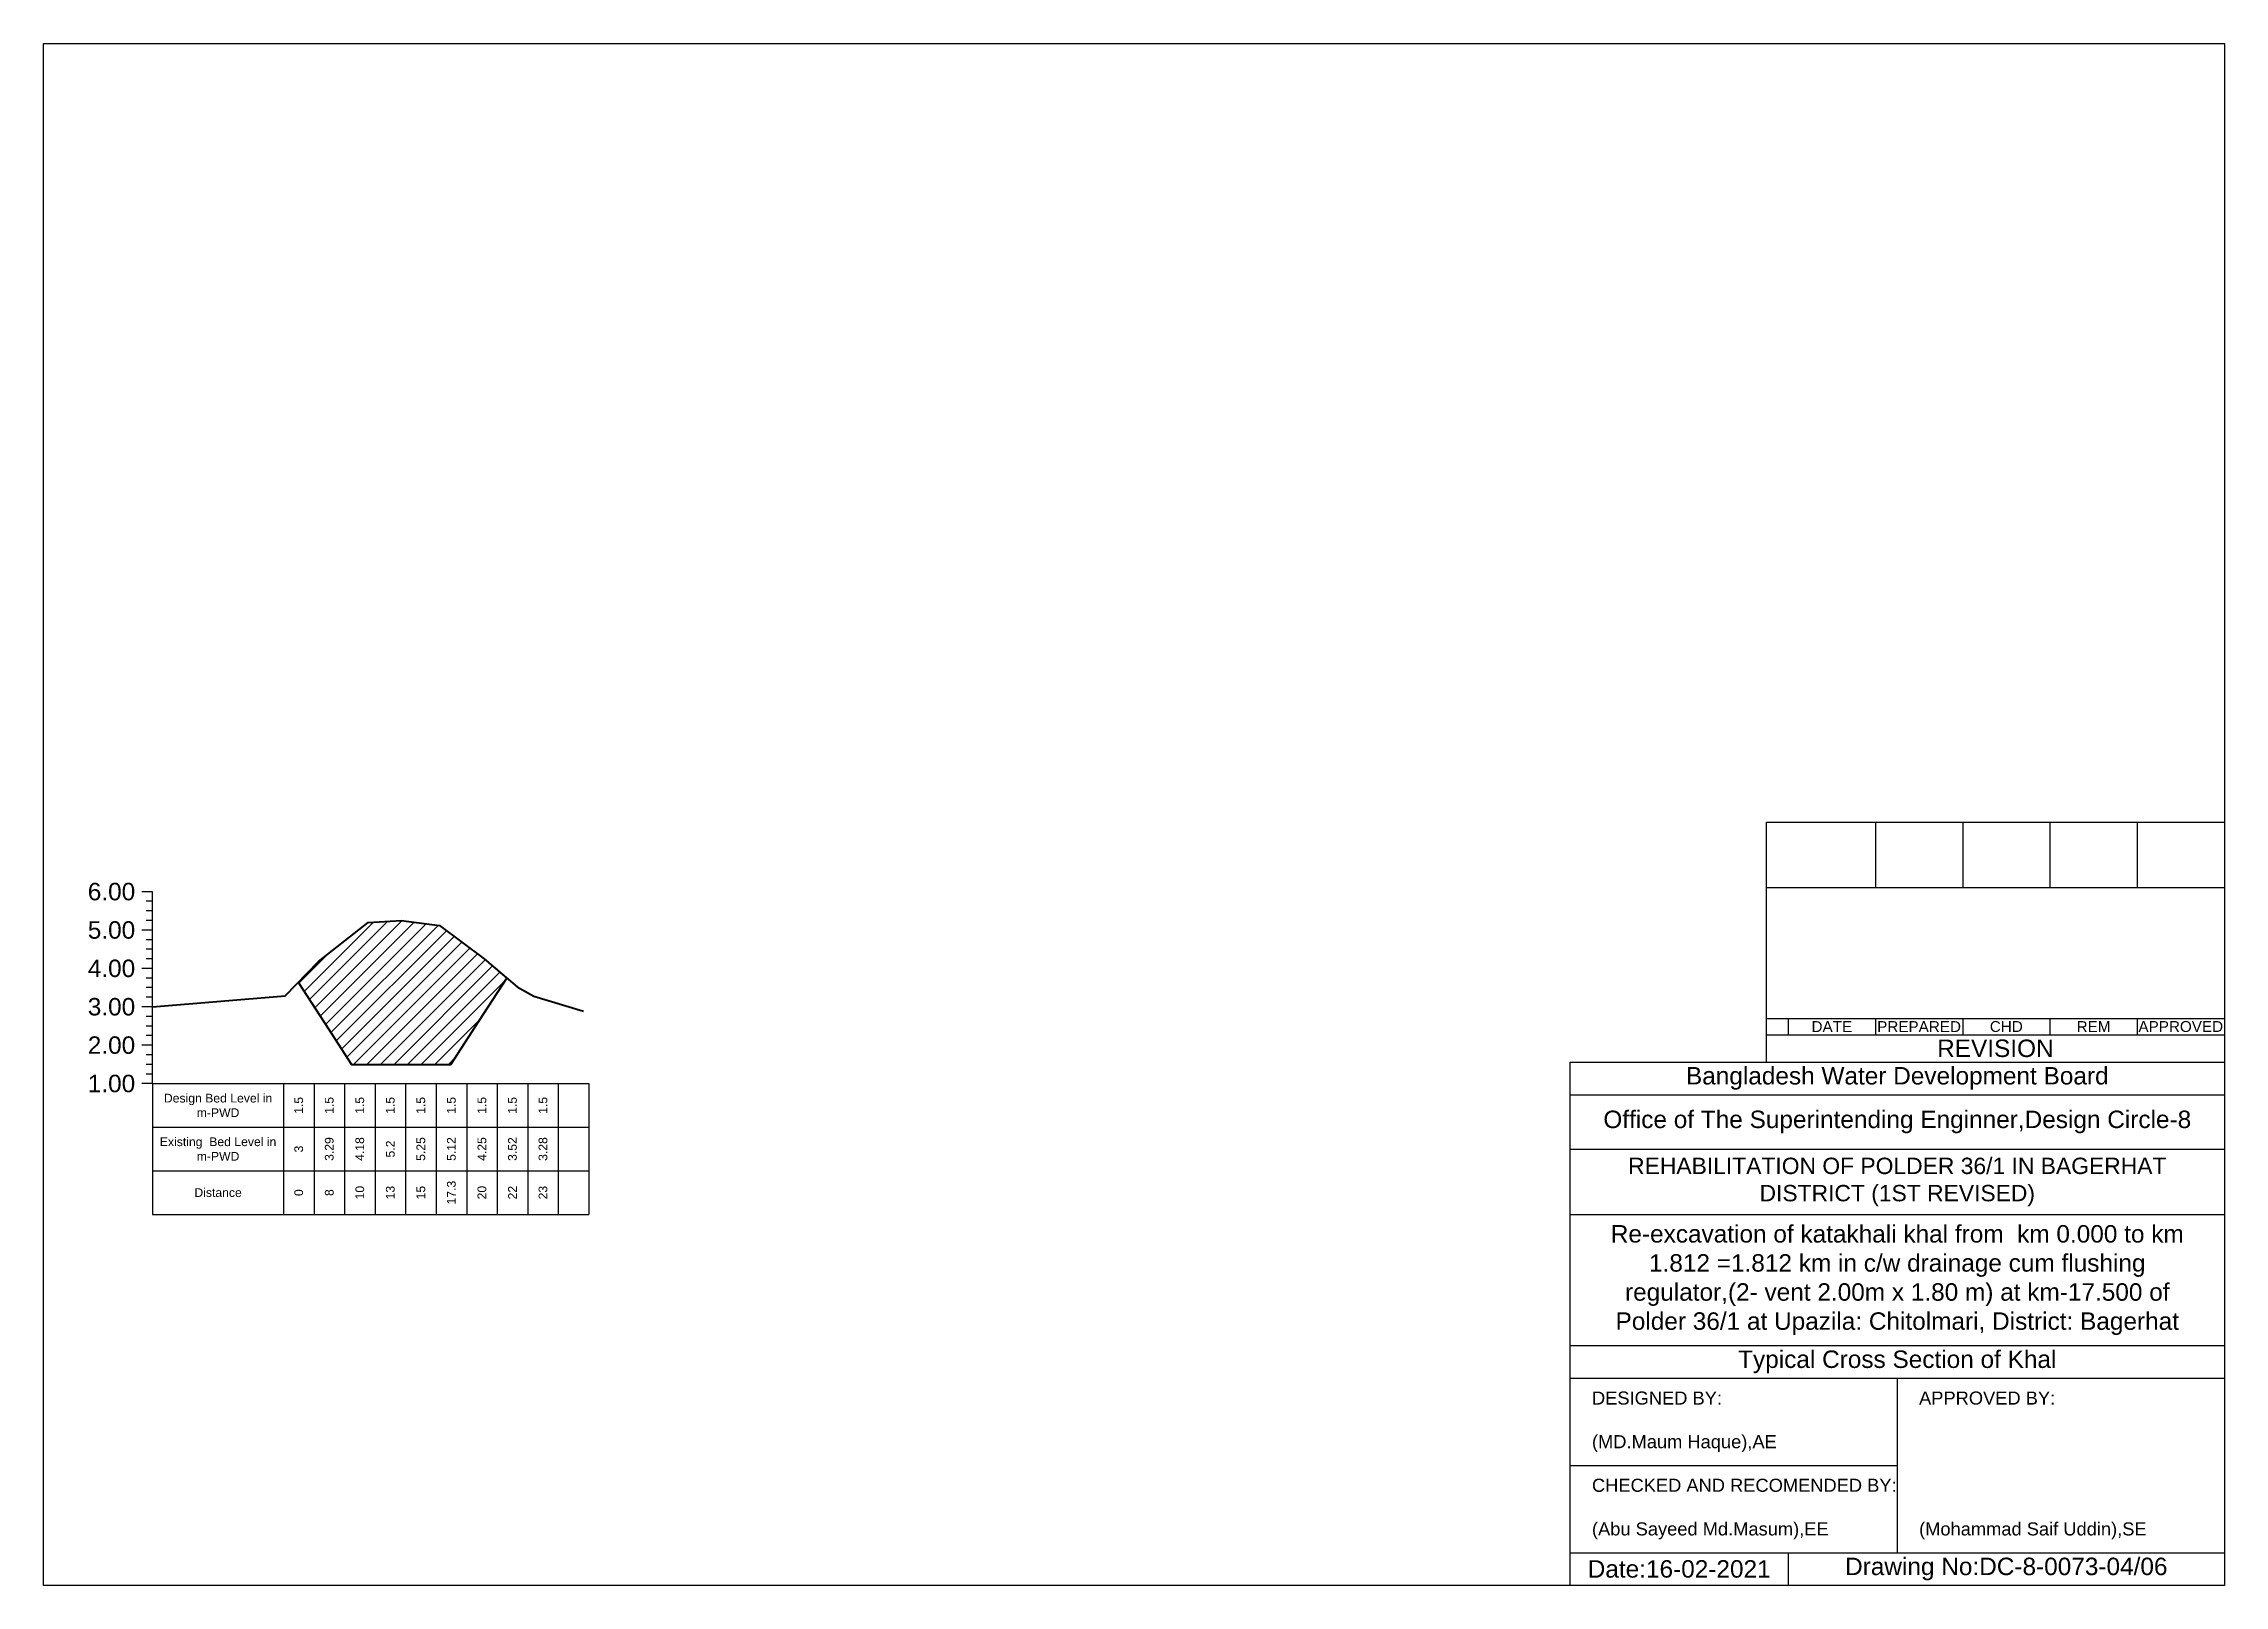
# Model space of a CAD drawing. Header units: inches. Extents: x 100000 to 145000, y -3535 to 0.
# Drawn here: x 120000 to 125000, y -3535 to 0 of the extents above; entities that cross this region are included whole.
import ezdxf

# ---------------------------------------------------------------- set-up
doc = ezdxf.new("R2010")
doc.units = ezdxf.units.IN
doc.header["$MEASUREMENT"] = 0
doc.styles.get("Standard").update_dxf_attribs({"font": 'arial.ttf'})

msp = doc.modelspace()

# ---------------------------------------------------------------- texts
at = {"char_height": 40}
for s, insert, attachment_point in [('6.00', (120210, -1944.5), 6), ('5.00', (120210, -2032.5), 6), ('4.00', (120210, -2120.5), 6), ('3.00', (120210, -2208.5), 6), ('2.00', (120210, -2296.5), 6), ('Bangladesh Water Development Board', (124250, -2372.5), 5), ('1.00', (120210, -2384.5), 6), ('Office of The Superintending Enginner,Design Circle-8', (124250, -2472.5), 5)]:
    msp.add_mtext(s, dxfattribs=dict(at, insert=insert, attachment_point=attachment_point))
for s, insert, char_height, width, attachment_point in [('DATE', (124100, -2253.8), 25, 200, 5), ('PREPARED', (124300, -2253.8), 25, 200, 5), ('CHD', (124500, -2253.8), 25, 200, 5), ('REM', (124700, -2253.8), 25, 200, 5), ('APPROVED', (124900, -2253.8), 25, 200, 5), ('REVISION ', (124475, -2303.8), 40, 1050, 5), ('REHABILITATION OF POLDER 36/1 IN BAGERHAT DISTRICT (1ST REVISED)', (124250, -2610), 37.5, 1400, 5), ('Re-excavation of katakhali khal from  km 0.000 to km 1.812 =1.812 km in c/w drainage cum flushing regulator,(2- vent 2.00m x 1.80 m) at km-17.500 of Polder 36/1 at Upazila: Chitolmari, District: Bagerhat ^J', (124250, -2835), 40, 1400, 5), ('Typical Cross Section of Khal', (124250, -3022.5), 40, 1400, 5), ('DESIGNED BY:^J^J(MD.Maum Haque),AE', (123550, -3160), 30, 700, 4), ('APPROVED BY:^J^J^J^J^J^J(Mohammad Saif Uddin),SE', (124300, -3260), 30, 700, 4), ('CHECKED AND RECOMENDED BY:^J^J(Abu Sayeed Md.Masum),EE', (123550, -3360), 30, 700, 4), ('Date:16-02-2021', (123750, -3497.5), 40, 700, 5), ('Drawing No:DC-8-0073-04/06', (124500, -3497.5), 40, 1100, 5)]:
    msp.add_mtext(s, dxfattribs=dict(insert=insert, char_height=char_height, width=width, attachment_point=attachment_point))

# ---------------------------------------------------------------- blocks, each defined once
blk = doc.blocks.new('*T2')
at = {"color": 0, "linetype": 'ByBlock', "lineweight": -2, "transparency": 16777216}
for p, q in [((0, 0), (1000, 0)), ((0, 0), (0, -300)), ((300, 0), (300, -300)), ((370, 0), (370, -300)), ((440, 0), (440, -300)), ((510, 0), (510, -300)), ((580, 0), (580, -300)), ((650, 0), (650, -300)), ((720, 0), (720, -300)), ((790, 0), (790, -300)), ((860, 0), (860, -300)), ((930, 0), (930, -300)), ((1000, 0), (1000, -300)), ((0, -100), (1000, -100)), ((0, -200), (1000, -200)), ((0, -300), (1000, -300))]:
    blk.add_line(p, q, dxfattribs=at)
at = {"color": 0, "transparency": 16777216, "char_height": 20, "width": 299.88, "attachment_point": 5}
for s, insert in [('Design Bed Level in m-PWD', (150, -50)), ('Existing  Bed Level in m-PWD', (150, -150)), ('Distance', (150, -250))]:
    blk.add_mtext(s, dxfattribs=dict(at, insert=insert))
at = {"color": 0, "transparency": 16777216, "char_height": 20, "width": 99.88, "attachment_point": 5, "rotation": 90}
for s, insert in [('1.5', (335, -50)), ('1.5', (405, -50)), ('1.5', (475, -50)), ('1.5', (545, -50)), ('1.5', (615, -50)), ('1.5', (685, -50)), ('1.5', (755, -50)), ('1.5', (825, -50)), ('1.5', (895, -50)), ('3', (335, -150)), ('3.29', (405, -150)), ('4.18', (475, -150)), ('5.2', (545, -150)), ('5.25', (615, -150)), ('5.12', (685, -150)), ('4.25', (755, -150)), ('3.52', (825, -150)), ('3.28', (895, -150)), ('0', (335, -250)), ('8', (405, -250)), ('10', (475, -250)), ('13', (545, -250)), ('15', (615, -250)), ('17.3', (685, -250)), ('20', (755, -250)), ('22', (825, -250)), ('23', (895, -250))]:
    blk.add_mtext(s, dxfattribs=dict(at, insert=insert))

# ---------------------------------------------------------------- hatches: boundary and pattern name
h = msp.add_hatch()
h.set_pattern_fill('ANSI31', color=256, scale=176, style=0)
h.paths.add_polyline_path([(120584, -2152.1), (120630, -2104.7), (120744, -2014.9), (120820, -2010.5), (120907.4, -2022), (121010, -2098.5), (121062.2, -2142.7), (120998.1, -2241.6), (120934, -2340.5), (120820, -2340.5), (120706, -2340.5), (120645, -2246.3)])

# ---------------------------------------------------------------- linework, layer by layer
for points in [[(120000, 0), (125000, 0), (125000, -3535), (120000, -3535)], [(120584, -2152.1), (120630, -2104.7), (120744, -2014.9), (120820, -2010.5), (120907.4, -2022), (121010, -2098.5), (121062.2, -2142.7), (120998.1, -2241.6), (120934, -2340.5), (120820, -2340.5), (120706, -2340.5), (120645, -2246.3), (120584, -2152.1)]]:
    msp.add_lwpolyline(points, close=True)
for points in [[(123950, -2335), (123950, -1785), (125000, -1785)], [(124000, -1785), (124000, -1785)], [(124200, -1785), (124200, -1935)], [(124400, -1785), (124400, -1935)], [(124600, -1785), (124600, -1935)], [(124800, -1785), (124800, -1935)], [(120250, -1944.5), (120225, -1944.5)], [(120250, -2384.5), (120250, -2296.5), (120250, -2208.5), (120250, -2120.5), (120250, -2032.5), (120250, -1944.5)], [(123950, -1935), (125000, -1935)], [(120250, -1966.5), (120235, -1966.5)], [(120250, -1988.5), (120235, -1988.5)], [(120250, -2032.5), (120225, -2032.5)], [(120250, -2010.5), (120235, -2010.5)], [(120250, -2054.5), (120235, -2054.5)], [(120250, -2076.5), (120235, -2076.5)], [(120250, -2098.5), (120235, -2098.5)], [(120250, -2120.5), (120225, -2120.5)], [(120250, -2142.5), (120235, -2142.5)], [(120250, -2164.5), (120235, -2164.5)], [(120250, -2186.5), (120235, -2186.5)], [(120250, -2208.5), (120225, -2208.5)], [(120250, -2230.5), (120235, -2230.5)], [(123950, -2235), (125000, -2235)], [(124000, -2235), (124000, -2272.5)], [(124200, -2235), (124200, -2272.5)], [(124400, -2235), (124400, -2272.5)], [(124600, -2235), (124600, -2272.5)], [(124800, -2235), (124800, -2272.5)], [(120250, -2296.5), (120225, -2296.5)], [(120250, -2252.5), (120235, -2252.5)], [(120250, -2274.5), (120235, -2274.5)], [(123950, -2272.5), (125000, -2272.5)], [(120250, -2318.5), (120235, -2318.5)], [(120250, -2340.5), (120235, -2340.5)], [(123500, -3535), (123500, -2335), (125000, -2335)], [(120250, -2384.5), (120225, -2384.5)], [(120250, -2362.5), (120235, -2362.5)], [(123500, -2410), (125000, -2410)], [(123500, -2535), (125000, -2535)], [(123500, -2685), (125000, -2685)], [(123500, -2985), (125000, -2985)], [(123500, -3060), (125000, -3060)], [(124250, -3060), (124250, -3460)], [(123500, -3260), (124250, -3260)], [(123500, -3460), (125000, -3460)], [(124000, -3460), (124000, -3535)]]:
    msp.add_lwpolyline(points)
at = {"color": 255, "lineweight": 40}
for points in [[(120250, -2208.5), (120554, -2183), (120630, -2104.7), (120744, -2014.9), (120820, -2010.5), (120907.4, -2022), (121010, -2098.5), (121086, -2162.8), (121124, -2183.9), (121238, -2218.2)], [(120584, -2152.1), (120645, -2246.3), (120706, -2340.5), (120820, -2340.5), (120934, -2340.5), (120998.1, -2241.6), (121062.2, -2142.7)]]:
    msp.add_lwpolyline(points, dxfattribs=at)

# ---------------------------------------------------------------- block references
msp.add_blockref('*T2', (120250, -2384.5))

msp.set_redraw_order([(e.dxf.handle, doc.entitydb.next_handle()) for e in msp.query("TEXT MTEXT ATTDEF DIMENSION ARC_DIMENSION")])  # texts and dimensions are drawn at this point

doc.saveas('drawing.dxf')
